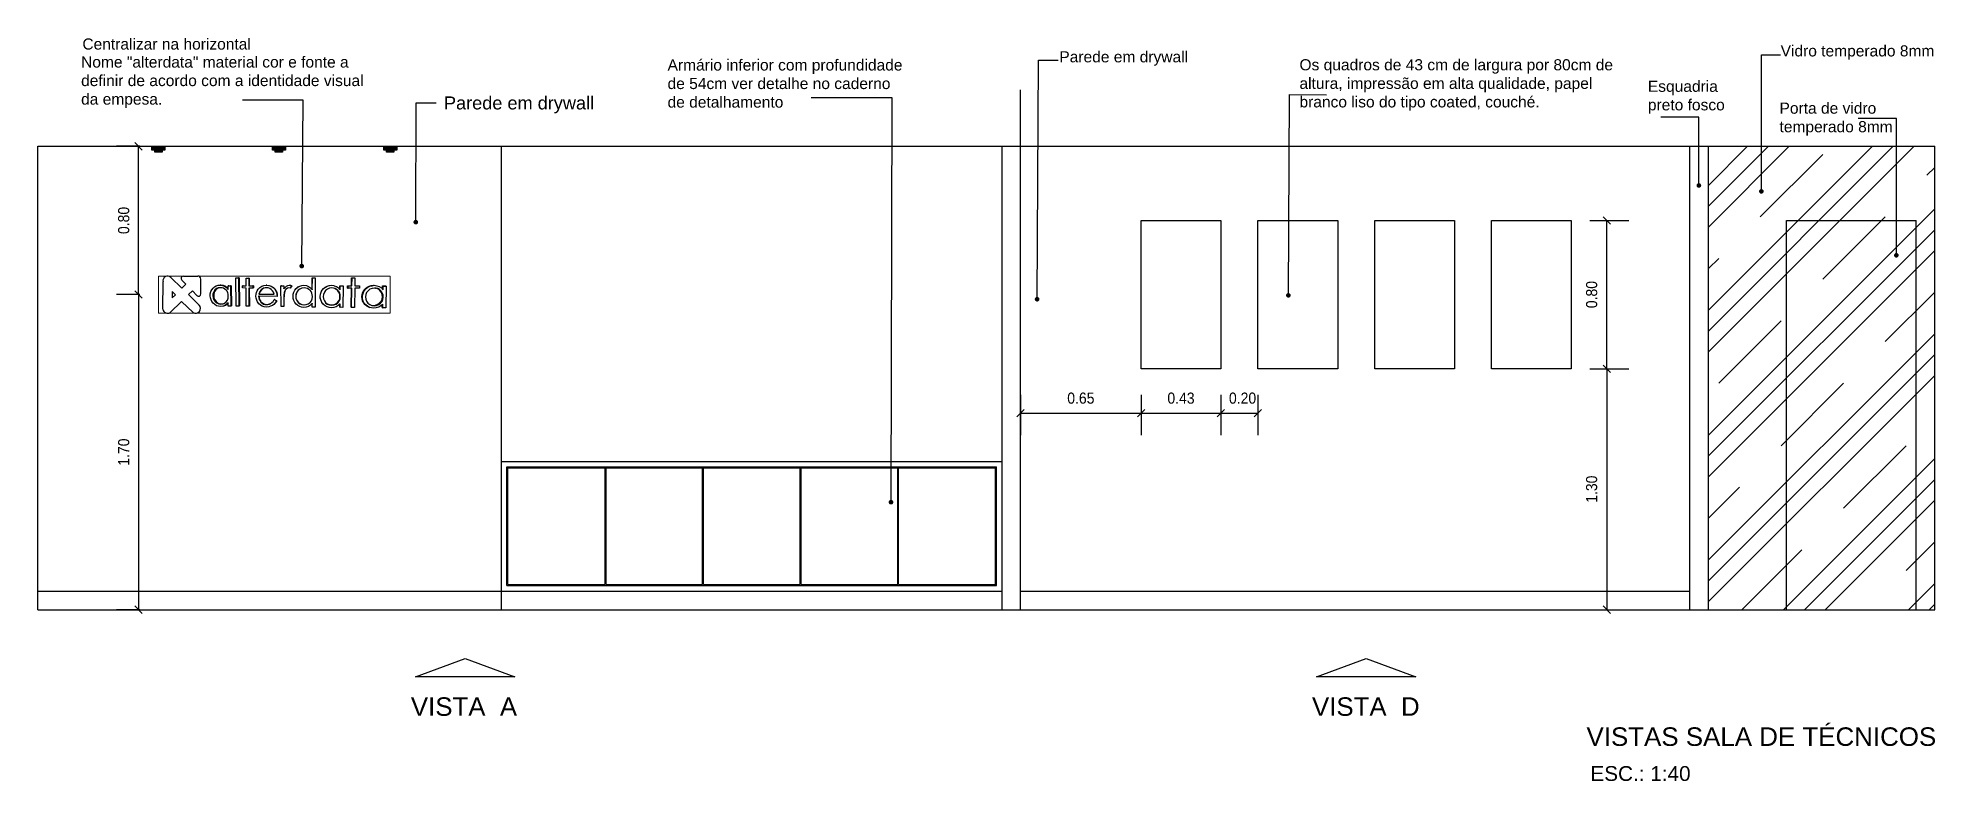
# Model space of a CAD drawing. Header units: millimetres. Extents: x 7034 to 7235, y -465 to -378.
# Drawn here: x 7107.37 to 7117.6, y -384.59 to -380.58 of the extents above; entities that cross this region are included whole.
import ezdxf

# ---------------------------------------------------------------- set-up
doc = ezdxf.new("R2010")
doc.units = ezdxf.units.MM
doc.header["$LTSCALE"] = 0.005
doc.linetypes.add('CONTINUO', pattern=[0])
doc.layers.get('0').update_dxf_attribs({"linetype": 'CONTINUO'})
doc.layers.get('DEFPOINTS').update_dxf_attribs({"linetype": 'CONTINUO', "lineweight": 15})
for name, color, linetype in [('- COTAS', 12, 'Continuous'), ('.DETALHES PRETO', 250, 'Continuous'), ('0-COTAS', 12, 'Continuous'), ('ARQ-PEITORIAL', 4, 'Continuous'), ('ARQ-TEXTO', 3, 'Continuous'), ('ARQ_ALVENARIA', 6, 'Continuous'), ('ARQ_ESQUADRIA', 5, 'Continuous'), ('ARQ_TXT_AMBIENTE', 3, 'Continuous'), ('DETALHES', 4, 'Continuous'), ('JANELA', 10, 'Continuous'), ('LL_DETALHES PRETO', 250, 'Continuous'), ('NN_COTA', 1, 'Continuous'), ('NN_GESSO', 5, 'Continuous')]:
    doc.layers.add(name, color=color, linetype=linetype)
doc.layers.add('ARQ_MOB', color=252, linetype='Continuous', lineweight=5)
doc.layers.add('TEXTO', color=7, linetype='Continuous', lineweight=15)
doc.styles.add('50', font='ARIALN.TTF', dxfattribs={"height": 0.1})
doc.styles.add('ARQ', font='arial.ttf', dxfattribs={"width": 0.9})
doc.styles.add('R80-20', font='simplex.shx', dxfattribs={"height": 0.04})
doc.styles.get("Standard").update_dxf_attribs({"font": 'arial.ttf'})
doc.dimstyles.new('1-40', dxfattribs={"dimtxt": 0.06, "dimasz": 0.04, "dimexe": 0.1195, "dimexo": 0.1, "dimgap": 0.05, "dimtad": 1, "dimzin": 0, "dimdsep": 46, "dimtxsty": 'ARQ', "dimblk": 'OBLIQUE', "dimcen": 0.09, "dimclrd": 1, "dimclre": 1, "dimclrt": 7, "dimadec": 0, "dimazin": 0, "dimtm": 1e-09, "dimtfac": 1, "dimtofl": 0, "dimtmove": 0, "dimatfit": 3, "dimfxl": 0.1, "dimfxlon": 1, "dimtolj": 1, "dimtzin": 0, "dimlwd": -1, "dimlwe": -1, "dimarcsym": 0})
doc.dimstyles.new('50', dxfattribs={"dimscale": 0, "dimtxt": 0.1, "dimasz": 0.025, "dimexe": 0.05, "dimexo": 0.05, "dimgap": 0.01, "dimtad": 1, "dimdec": 0, "dimlfac": 100, "dimzin": 0, "dimdsep": 46, "dimtxsty": '50', "dimblk": 'DOT', "dimcen": 0.02, "dimclrd": 1, "dimclre": 1, "dimclrt": 7, "dimadec": 0, "dimazin": 0, "dimtfac": 1, "dimtdec": 0, "dimtofl": 0, "dimtmove": 2, "dimatfit": 2, "dimldrblk": 'DOT', "dimfxl": 0.05, "dimtolj": 1, "dimtzin": 0, "dimlwd": -1, "dimarcsym": 0})

msp = doc.modelspace()

# ---------------------------------------------------------------- texts
at = {"color": 1, "char_height": 0.09975, "width": 0.67765, "attachment_point": 1, "style": 'R80-20'}
for s, insert in [('\\pi0.0525;{\\fArial|b0|i0|c0|p34;VISTA  A}', (7109.33, -384.141)), ('\\pi0.05246;{\\fArial|b0|i0|c0|p34;VISTA  D}', (7114.19, -384.141))]:
    msp.add_mtext(s, dxfattribs=dict(at, insert=insert))
at = {"layer": 'ARQ_TXT_AMBIENTE', "attachment_point": 1}
for s, width, gutter_width, heights, insert, char_height in [('Centralizar na horizontal', 1.55223, 0, [0.382], (7107.611, -380.586), 0.06), ('Nome "alterdata" material cor e fonte a definir de acordo com a identidade visual da empesa.', 1.55223, 0, [0.382], (7107.604, -380.683), 0.06), ('Armário inferior com profundidade de 54cm ver detalhe no caderno de detalhamento', 1.27187, 0, [0.388], (7110.767, -380.699), 0.06), ('Parede em drywall', 1.10448, 0.1, [0.399], (7112.88, -380.655), 0.06), ('Vidro temperado 8mm', 1.20615, 0, [0.332], (7116.77, -380.623), 0.06), ('Esquadria preto fosco', 0.5167, 0, [0.332], (7116.054, -380.814), 0.06), ('Parede em drywall ', 0.98175, 0.1, [0.233], (7109.561, -380.899), 0.07), ('Porta de vidro temperado 8mm', 0.75476, 0, [0.332], (7116.764, -380.932), 0.06)]:
    msp.add_mtext_dynamic_manual_height_columns(s, width=width, gutter_width=gutter_width, heights=heights, dxfattribs=dict(at, insert=insert, char_height=char_height))
at = {"layer": 'ARQ_TXT_AMBIENTE', "insert": (7114.175, -380.698), "char_height": 0.06, "width": 1.70929, "attachment_point": 1}
msp.add_mtext('Os quadros de 43 cm de largura por 80cm de altura, impressão em alta qualidade, papel branco liso do tipo coated, couché.', dxfattribs=at)
at = {"layer": 'TEXTO', "attachment_point": 1}
for s, insert, char_height in [('VISTAS SALA DE TÉCNICOS', (7115.723, -384.303), 0.1), ('ESC.: 1:40', (7115.744, -384.512), 0.08)]:
    msp.add_mtext_dynamic_manual_height_columns(s, width=3.13121, gutter_width=12.5, heights=[0], dxfattribs=dict(at, insert=insert, char_height=char_height))

# ---------------------------------------------------------------- blocks, each defined once
blk = doc.blocks.new('seta')
at = {"layer": 'NN_COTA', "transparency": 33554549}
h = blk.add_hatch(dxfattribs=at)
h.set_pattern_fill('ANGLE', color=256)
h.set_pattern_definition([(0, (-0.006, 0.008), (0, 6.985), [5.08, -1.905]), (90, (-0.006, 0.008), (-6.985, 4e-16), [5.08, -1.905])])
h.paths.add_polyline_path([(17.271, -37.747), (17.539, -37.846), (17.806, -37.747)])
at = {"layer": 'NN_COTA'}
blk.add_lwpolyline([(17.271, -37.747), (17.806, -37.747), (17.539, -37.846), (17.271, -37.747)], dxfattribs=at)
blk = doc.blocks.new('_DOT')
at = {"color": 0, "linetype": 'ByBlock'}
blk.add_line((-0.5, 0), (-1, 0), dxfattribs=at)
at = {"color": 0, "linetype": 'ByBlock', "const_width": 0.5}
blk.add_lwpolyline([(-0.25, 0, 1), (0.25, 0, 1)], format="xyb", close=True, dxfattribs=at)
blk = doc.blocks.new('DOT')
at = {"layer": 'ARQ-TEXTO', "color": 0, "linetype": 'ByBlock'}
blk.add_line((-0.5, 0), (-1, 0), dxfattribs=at)
at = {"layer": 'ARQ-TEXTO', "color": 0, "linetype": 'ByBlock', "const_width": 0.5}
blk.add_lwpolyline([(-0.25, 0, 1), (0.25, 0, 1)], format="xyb", close=True, dxfattribs=at)
blk = doc.blocks.new('ARFTFEDRT')
h = blk.add_hatch(color=252)
h.dxf.hatch_style = 1
h.set_gradient(color1=(132, 132, 132), tint=1, name='CURVED')
h.paths.add_polyline_path([(-277.601, -214.581), (-277.671, -214.581), (-277.671, -214.601), (-277.601, -214.601)])
h = blk.add_hatch(color=32)
h.dxf.hatch_style = 1
h.set_gradient(color1=(204, 102, 0), color2=(255, 255, 127), tint=1, name='CURVED')
h.paths.add_polyline_path([(-277.616, -214.601), (-277.656, -214.601), (-277.656, -214.613), (-277.616, -214.613)])
blk.add_lwpolyline([(-277.671, -214.581), (-277.601, -214.581), (-277.601, -214.601), (-277.671, -214.601)], close=True)
blk.add_lwpolyline([(-277.616, -214.601), (-277.616, -214.613), (-277.656, -214.613), (-277.656, -214.601)])
blk = doc.blocks.new('_OBLIQUE')
at = {"color": 0, "linetype": 'ByBlock'}
blk.add_line((-0.5, -0.5), (0.5, 0.5), dxfattribs=at)
blk = doc.blocks.new('*D16')
at = {"layer": '- COTAS', "color": 1, "transparency": 16777216}
for p, q in [((7107.921, -381.968), (7107.795, -381.968)), ((7107.914, -381.968), (7107.914, -383.668)), ((7107.921, -383.668), (7107.795, -383.668))]:
    blk.add_line(p, q, dxfattribs=at)
at = {"layer": 'DEFPOINTS', "color": 0, "transparency": 16777216}
for p in [(7108.021, -381.968), (7107.914, -383.668), (7108.021, -383.668)]:
    blk.add_point(p, dxfattribs=at)
at = {"layer": '- COTAS', "color": 1, "transparency": 16777216, "xscale": 0.04, "yscale": 0.04, "zscale": 0.04}
for p, rotation in [((7107.914, -381.968), 90), ((7107.914, -383.668), 270)]:
    blk.add_blockref('_OBLIQUE', p, dxfattribs=dict(at, rotation=rotation))
at = {"layer": '- COTAS', "color": 7, "transparency": 16777216, "insert": (7107.834, -382.818), "char_height": 0.06, "attachment_point": 5, "rotation": 90, "style": 'ARQ'}
blk.add_mtext('\\A1;1.70', dxfattribs=at)
blk = doc.blocks.new('*D17')
at = {"layer": 'ARQ-PEITORIAL', "color": 1, "transparency": 16777216}
for p, q in [((7115.741, -382.368), (7115.952, -382.368)), ((7115.832, -382.368), (7115.832, -383.668)), ((7115.741, -383.668), (7115.952, -383.668))]:
    blk.add_line(p, q, dxfattribs=at)
at = {"layer": 'DEFPOINTS', "color": 0, "transparency": 16777216}
for p in [(7115.641, -382.368), (7115.641, -383.668), (7115.832, -383.668)]:
    blk.add_point(p, dxfattribs=at)
at = {"layer": 'ARQ-PEITORIAL', "color": 1, "transparency": 16777216, "xscale": 0.04, "yscale": 0.04, "zscale": 0.04}
for p, rotation in [((7115.832, -382.368), 90), ((7115.832, -383.668), 270)]:
    blk.add_blockref('_OBLIQUE', p, dxfattribs=dict(at, rotation=rotation))
at = {"layer": 'ARQ-PEITORIAL', "color": 7, "transparency": 16777216, "insert": (7115.751, -383.018), "char_height": 0.06, "attachment_point": 5, "rotation": 90, "style": 'ARQ'}
blk.add_mtext('\\A1;1.30', dxfattribs=at)
blk = doc.blocks.new('*D18')
at = {"layer": 'ARQ-PEITORIAL', "color": 1, "transparency": 16777216}
for p, q in [((7115.741, -381.568), (7115.952, -381.568)), ((7115.832, -382.368), (7115.832, -381.568)), ((7115.741, -382.368), (7115.952, -382.368))]:
    blk.add_line(p, q, dxfattribs=at)
at = {"layer": 'DEFPOINTS', "color": 0, "transparency": 16777216}
for p in [(7115.641, -381.568), (7115.832, -381.568), (7115.641, -382.368)]:
    blk.add_point(p, dxfattribs=at)
at = {"layer": 'ARQ-PEITORIAL', "color": 1, "transparency": 16777216, "xscale": 0.04, "yscale": 0.04, "zscale": 0.04}
for p, rotation in [((7115.832, -381.568), 90), ((7115.832, -382.368), 270)]:
    blk.add_blockref('_OBLIQUE', p, dxfattribs=dict(at, rotation=rotation))
at = {"layer": 'ARQ-PEITORIAL', "color": 7, "transparency": 16777216, "insert": (7115.751, -381.968), "char_height": 0.06, "attachment_point": 5, "rotation": 90, "style": 'ARQ'}
blk.add_mtext('\\A1;0.80', dxfattribs=at)
blk = doc.blocks.new('*D19')
at = {"layer": '- COTAS', "color": 1, "transparency": 16777216}
for p, q in [((7112.671, -382.508), (7112.671, -382.727)), ((7113.321, -382.508), (7113.321, -382.727)), ((7112.671, -382.608), (7113.321, -382.608))]:
    blk.add_line(p, q, dxfattribs=at)
at = {"layer": 'DEFPOINTS', "color": 0, "transparency": 16777216}
for p in [(7112.671, -382.368), (7113.321, -382.368), (7113.321, -382.608)]:
    blk.add_point(p, dxfattribs=at)
at = {"layer": '- COTAS', "color": 1, "transparency": 16777216, "xscale": 0.04, "yscale": 0.04, "zscale": 0.04, "rotation": 180}
blk.add_blockref('_OBLIQUE', (7112.671, -382.608), dxfattribs=at)
at = {"layer": '- COTAS', "color": 1, "transparency": 16777216, "xscale": 0.04, "yscale": 0.04, "zscale": 0.04}
blk.add_blockref('_OBLIQUE', (7113.321, -382.608), dxfattribs=at)
at = {"layer": '- COTAS', "color": 7, "transparency": 16777216, "insert": (7112.996, -382.527), "char_height": 0.06, "attachment_point": 5, "style": 'ARQ'}
blk.add_mtext('\\A1;0.65', dxfattribs=at)
blk = doc.blocks.new('*D20')
at = {"layer": '- COTAS', "color": 1, "transparency": 16777216}
for p, q in [((7113.321, -382.508), (7113.321, -382.727)), ((7113.751, -382.508), (7113.751, -382.727)), ((7113.321, -382.608), (7113.751, -382.608))]:
    blk.add_line(p, q, dxfattribs=at)
at = {"layer": 'DEFPOINTS', "color": 0, "transparency": 16777216}
for p in [(7113.321, -382.368), (7113.751, -382.368), (7113.751, -382.608)]:
    blk.add_point(p, dxfattribs=at)
at = {"layer": '- COTAS', "color": 1, "transparency": 16777216, "xscale": 0.04, "yscale": 0.04, "zscale": 0.04, "rotation": 180}
blk.add_blockref('_OBLIQUE', (7113.321, -382.608), dxfattribs=at)
at = {"layer": '- COTAS', "color": 1, "transparency": 16777216, "xscale": 0.04, "yscale": 0.04, "zscale": 0.04}
blk.add_blockref('_OBLIQUE', (7113.751, -382.608), dxfattribs=at)
at = {"layer": '- COTAS', "color": 7, "transparency": 16777216, "insert": (7113.536, -382.527), "char_height": 0.06, "attachment_point": 5, "style": 'ARQ'}
blk.add_mtext('\\A1;0.43', dxfattribs=at)
blk = doc.blocks.new('*D21')
at = {"layer": '- COTAS', "color": 1, "transparency": 16777216}
for p, q in [((7113.751, -382.508), (7113.751, -382.727)), ((7113.951, -382.508), (7113.951, -382.727)), ((7113.751, -382.608), (7113.951, -382.608))]:
    blk.add_line(p, q, dxfattribs=at)
at = {"layer": 'DEFPOINTS', "color": 0, "transparency": 16777216}
for p in [(7113.751, -382.368), (7113.951, -382.368), (7113.951, -382.608)]:
    blk.add_point(p, dxfattribs=at)
at = {"layer": '- COTAS', "color": 1, "transparency": 16777216, "xscale": 0.04, "yscale": 0.04, "zscale": 0.04, "rotation": 180}
blk.add_blockref('_OBLIQUE', (7113.751, -382.608), dxfattribs=at)
at = {"layer": '- COTAS', "color": 1, "transparency": 16777216, "xscale": 0.04, "yscale": 0.04, "zscale": 0.04}
blk.add_blockref('_OBLIQUE', (7113.951, -382.608), dxfattribs=at)
at = {"layer": '- COTAS', "color": 7, "transparency": 16777216, "insert": (7113.868, -382.527), "char_height": 0.06, "attachment_point": 5, "style": 'ARQ'}
blk.add_mtext('\\A1;0.20', dxfattribs=at)
blk = doc.blocks.new('*D50')
at = {"layer": '- COTAS', "color": 1, "transparency": 16777216}
for p, q in [((7107.921, -381.168), (7107.795, -381.168)), ((7107.914, -381.968), (7107.914, -381.168)), ((7107.921, -381.968), (7107.795, -381.968))]:
    blk.add_line(p, q, dxfattribs=at)
at = {"layer": 'DEFPOINTS', "color": 0, "transparency": 16777216}
for p in [(7107.914, -381.168), (7108.021, -381.168), (7108.021, -381.968)]:
    blk.add_point(p, dxfattribs=at)
at = {"layer": '- COTAS', "color": 1, "transparency": 16777216, "xscale": 0.04, "yscale": 0.04, "zscale": 0.04}
for p, rotation in [((7107.914, -381.168), 90), ((7107.914, -381.968), 270)]:
    blk.add_blockref('_OBLIQUE', p, dxfattribs=dict(at, rotation=rotation))
at = {"layer": '- COTAS', "color": 7, "transparency": 16777216, "insert": (7107.834, -381.568), "char_height": 0.06, "attachment_point": 5, "rotation": 90, "style": 'ARQ'}
blk.add_mtext('\\A1;0.80', dxfattribs=at)

# ---------------------------------------------------------------- dimensions: what is measured, and where the dimension line sits
at = {"layer": '- COTAS'}
for base, p2, picture, middle in [((7107.914, -381.168), (7108.021, -381.168), '*D50', (7107.834, -381.568)), ((7107.914, -383.668), (7108.021, -383.668), '*D16', (7107.834, -382.818))]:
    dim = msp.add_linear_dim(base=base, p1=(7108.021, -381.968), p2=p2, angle=90, dimstyle='1-40', dxfattribs=at)
    dim.commit()
    dim.dimension.update_dxf_attribs({"geometry": picture, "text_midpoint": middle})
dim = msp.add_linear_dim(base=(7113.321, -382.608), p1=(7112.671, -382.368), p2=(7113.321, -382.368), dimstyle='1-40', dxfattribs=at)
dim.commit()
dim.dimension.update_dxf_attribs({"geometry": '*D19', "text_midpoint": (7112.996, -382.527)})
dim = msp.add_linear_dim(base=(7113.751, -382.608), p1=(7113.321, -382.368), p2=(7113.751, -382.368), dimstyle='1-40', override={"dimtmove": 1}, dxfattribs=at)
dim.commit()
dim.dimension.update_dxf_attribs({"geometry": '*D20', "text_midpoint": (7113.536, -382.527)})
dim = msp.add_linear_dim(base=(7113.951, -382.608), p1=(7113.751, -382.368), p2=(7113.951, -382.368), dimstyle='1-40', override={"dimtmove": 1}, dxfattribs=at)
dim.commit()
dim.dimension.update_dxf_attribs({"geometry": '*D21', "text_midpoint": (7113.868, -382.608), "dimtype": 160})
at = {"layer": 'ARQ-PEITORIAL'}
for base, p2, picture, middle in [((7115.832, -381.568), (7115.641, -381.568), '*D18', (7115.751, -381.968)), ((7115.832, -383.668), (7115.641, -383.668), '*D17', (7115.751, -383.018))]:
    dim = msp.add_linear_dim(base=base, p1=(7115.641, -382.368), p2=p2, angle=90, dimstyle='1-40', dxfattribs=at)
    dim.commit()
    dim.dimension.update_dxf_attribs({"geometry": picture, "text_midpoint": middle})

# ---------------------------------------------------------------- hatches: boundary and pattern name
at = {"layer": '.DETALHES PRETO'}
h = msp.add_hatch(dxfattribs=at)
h.set_pattern_fill('CLAY', color=256, scale=0.1, angle=45, style=0)
h.set_pattern_definition([(45, (1.042, 0), (-0.336759605, 0.336759605), []), (45, (0.98585, 0.05613), (-0.336759605, 0.336759605), []), (45, (0.92973, 0.11225), (-0.336759605, 0.336759605), []), (45, (0.81747, 0.2245), (-0.336759605, 0.336759605), [0.47625, -0.3175])])
h.paths.add_polyline_path([(7117.501, -381.568), (7116.801, -381.568), (7116.801, -383.668), (7117.501, -383.668)], flags=17)
h.paths.add_polyline_path([(7116.801, -381.568), (7117.501, -381.568), (7117.501, -383.668), (7117.601, -383.668), (7117.601, -381.168), (7116.381, -381.168), (7116.381, -383.668), (7116.801, -383.668)])

# ---------------------------------------------------------------- linework, layer by layer
for p, q in [((7108.147, -381.89), (7108.169, -381.912)), ((7108.156, -381.868), (7108.234, -381.868)), ((7108.25, -381.964), (7108.25, -381.884)), ((7108.304, -381.952), (7108.309, -381.943)), ((7108.309, -381.943), (7108.316, -381.934)), ((7108.316, -381.934), (7108.324, -381.927)), ((7108.326, -381.943), (7108.319, -381.953)), ((7108.324, -381.927), (7108.333, -381.921)), ((7108.331, -381.943), (7108.324, -381.952)), ((7108.334, -381.936), (7108.326, -381.943)), ((7108.339, -381.936), (7108.331, -381.943)), ((7108.333, -381.921), (7108.343, -381.918)), ((7108.344, -381.932), (7108.334, -381.936)), ((7108.349, -381.932), (7108.339, -381.936)), ((7108.343, -381.918), (7108.354, -381.917)), ((7108.355, -381.931), (7108.344, -381.932)), ((7108.356, -381.931), (7108.349, -381.932)), ((7108.354, -381.917), (7108.367, -381.919)), ((7108.358, -381.917), (7108.354, -381.917)), ((7108.356, -381.931), (7108.355, -381.931)), ((7108.364, -381.932), (7108.356, -381.931)), ((7108.358, -381.917), (7108.371, -381.918)), ((7108.372, -381.934), (7108.364, -381.932)), ((7108.367, -381.919), (7108.378, -381.923)), ((7108.371, -381.918), (7108.382, -381.923)), ((7108.379, -381.938), (7108.372, -381.934)), ((7108.378, -381.923), (7108.388, -381.93)), ((7108.386, -381.944), (7108.379, -381.938)), ((7108.382, -381.923), (7108.392, -381.93)), ((7108.391, -381.95), (7108.386, -381.944)), ((7108.388, -381.93), (7108.397, -381.94)), ((7108.392, -381.93), (7108.397, -381.935)), ((7108.401, -381.92), (7108.397, -381.92)), ((7108.397, -381.935), (7108.397, -381.92)), ((7108.397, -381.92), (7108.401, -381.92)), ((7108.397, -381.94), (7108.397, -381.935)), ((7108.401, -381.92), (7108.401, -381.92)), ((7108.401, -381.92), (7108.414, -381.92)), ((7108.401, -381.92), (7108.41, -381.92)), ((7108.41, -381.92), (7108.412, -382.03)), ((7108.414, -381.92), (7108.41, -381.92)), ((7108.414, -381.92), (7108.415, -382.029)), ((7108.439, -381.877), (7108.453, -381.877)), ((7108.441, -382.03), (7108.439, -381.877)), ((7108.453, -381.877), (7108.454, -382.03)), ((7108.456, -381.877), (7108.453, -381.877)), ((7108.456, -381.877), (7108.458, -382.029)), ((7108.475, -381.932), (7108.475, -381.92)), ((7108.475, -381.92), (7108.494, -381.92)), ((7108.478, -381.92), (7108.475, -381.92)), ((7108.494, -381.933), (7108.475, -381.932)), ((7108.478, -381.92), (7108.494, -381.92)), ((7108.494, -381.879), (7108.508, -381.879)), ((7108.494, -381.92), (7108.494, -381.879)), ((7108.494, -381.92), (7108.494, -381.92)), ((7108.495, -382.031), (7108.494, -381.933)), ((7108.508, -381.879), (7108.508, -381.92)), ((7108.511, -381.879), (7108.508, -381.879)), ((7108.508, -381.92), (7108.531, -381.92)), ((7108.511, -381.92), (7108.508, -381.92)), ((7108.508, -381.933), (7108.509, -382.031)), ((7108.511, -381.933), (7108.508, -381.933)), ((7108.511, -381.879), (7108.511, -381.92)), ((7108.511, -381.92), (7108.533, -381.92)), ((7108.511, -381.933), (7108.512, -382.03)), ((7108.531, -381.933), (7108.511, -381.933)), ((7108.531, -381.92), (7108.531, -381.933)), ((7108.533, -381.92), (7108.531, -381.92)), ((7108.533, -381.932), (7108.531, -381.933)), ((7108.533, -381.92), (7108.533, -381.932)), ((7108.554, -381.947), (7108.559, -381.939)), ((7108.559, -381.939), (7108.568, -381.929)), ((7108.568, -381.929), (7108.578, -381.923)), ((7108.575, -381.942), (7108.568, -381.951)), ((7108.578, -381.941), (7108.57, -381.951)), ((7108.582, -381.937), (7108.575, -381.942)), ((7108.578, -381.923), (7108.59, -381.919)), ((7108.584, -381.937), (7108.578, -381.941)), ((7108.588, -381.934), (7108.582, -381.937)), ((7108.59, -381.934), (7108.584, -381.937)), ((7108.596, -381.932), (7108.588, -381.934)), ((7108.59, -381.919), (7108.603, -381.917)), ((7108.597, -381.932), (7108.59, -381.934)), ((7108.597, -381.932), (7108.596, -381.932)), ((7108.603, -381.931), (7108.597, -381.932)), ((7108.603, -381.917), (7108.617, -381.919)), ((7108.605, -381.917), (7108.603, -381.917)), ((7108.613, -381.932), (7108.603, -381.931)), ((7108.605, -381.917), (7108.618, -381.919)), ((7108.622, -381.936), (7108.613, -381.932)), ((7108.617, -381.919), (7108.629, -381.923)), ((7108.618, -381.919), (7108.63, -381.923)), ((7108.63, -381.941), (7108.622, -381.936)), ((7108.629, -381.923), (7108.639, -381.93)), ((7108.63, -381.923), (7108.641, -381.93)), ((7108.637, -381.947), (7108.63, -381.941)), ((7108.639, -381.93), (7108.649, -381.939)), ((7108.641, -381.93), (7108.65, -381.939)), ((7108.649, -381.939), (7108.654, -381.948)), ((7108.65, -381.939), (7108.655, -381.947)), ((7108.684, -381.92), (7108.682, -381.921)), ((7108.683, -382.033), (7108.682, -381.921)), ((7108.682, -381.921), (7108.684, -381.921)), ((7108.684, -381.92), (7108.698, -381.92)), ((7108.684, -381.921), (7108.684, -381.92)), ((7108.684, -381.921), (7108.697, -381.921)), ((7108.698, -381.92), (7108.697, -381.921)), ((7108.697, -381.921), (7108.697, -381.937)), ((7108.697, -381.937), (7108.698, -381.936)), ((7108.698, -381.92), (7108.698, -381.936)), ((7108.698, -381.936), (7108.704, -381.929)), ((7108.704, -381.929), (7108.711, -381.923)), ((7108.71, -381.938), (7108.704, -381.945)), ((7108.711, -381.937), (7108.705, -381.945)), ((7108.717, -381.933), (7108.71, -381.938)), ((7108.711, -381.923), (7108.719, -381.919)), ((7108.717, -381.933), (7108.711, -381.937)), ((7108.724, -381.932), (7108.717, -381.933)), ((7108.717, -381.933), (7108.717, -381.933)), ((7108.719, -381.919), (7108.727, -381.917)), ((7108.719, -381.919), (7108.726, -381.918)), ((7108.719, -381.919), (7108.719, -381.919)), ((7108.719, -381.919), (7108.719, -381.919)), ((7108.719, -381.919), (7108.719, -381.919)), ((7108.732, -381.934), (7108.724, -381.932)), ((7108.726, -381.918), (7108.733, -381.919)), ((7108.727, -381.917), (7108.733, -381.918)), ((7108.74, -381.921), (7108.732, -381.933)), ((7108.739, -381.922), (7108.732, -381.934)), ((7108.732, -381.933), (7108.732, -381.934)), ((7108.733, -381.918), (7108.74, -381.921)), ((7108.733, -381.919), (7108.739, -381.922)), ((7108.74, -381.921), (7108.739, -381.922)), ((7108.757, -381.944), (7108.764, -381.935)), ((7108.764, -381.935), (7108.773, -381.927)), ((7108.764, -381.935), (7108.773, -381.928)), ((7108.764, -381.935), (7108.764, -381.935)), ((7108.764, -381.935), (7108.764, -381.935)), ((7108.764, -381.935), (7108.764, -381.935)), ((7108.773, -381.927), (7108.783, -381.922)), ((7108.773, -381.928), (7108.783, -381.922)), ((7108.784, -381.938), (7108.775, -381.945)), ((7108.783, -381.922), (7108.794, -381.919)), ((7108.783, -381.922), (7108.794, -381.919)), ((7108.795, -381.933), (7108.784, -381.938)), ((7108.794, -381.919), (7108.806, -381.918)), ((7108.794, -381.919), (7108.806, -381.918)), ((7108.807, -381.932), (7108.795, -381.933)), ((7108.806, -381.918), (7108.819, -381.919)), ((7108.806, -381.918), (7108.819, -381.919)), ((7108.816, -381.933), (7108.807, -381.932)), ((7108.825, -381.935), (7108.816, -381.933)), ((7108.819, -381.919), (7108.831, -381.924)), ((7108.819, -381.919), (7108.831, -381.924)), ((7108.832, -381.94), (7108.825, -381.935)), ((7108.831, -381.924), (7108.842, -381.931)), ((7108.831, -381.924), (7108.831, -381.924)), ((7108.831, -381.924), (7108.842, -381.931)), ((7108.839, -381.945), (7108.832, -381.94)), ((7108.842, -381.931), (7108.842, -381.931)), ((7108.842, -381.931), (7108.842, -381.931)), ((7108.842, -381.931), (7108.842, -381.931)), ((7108.842, -381.931), (7108.851, -381.941)), ((7108.851, -381.941), (7108.851, -381.877)), ((7108.851, -381.942), (7108.852, -381.877)), ((7108.851, -381.877), (7108.852, -381.877)), ((7108.851, -381.941), (7108.851, -381.942)), ((7108.852, -381.877), (7108.867, -381.877)), ((7108.867, -381.877), (7108.866, -382.035)), ((7108.903, -381.944), (7108.911, -381.935)), ((7108.905, -381.945), (7108.912, -381.936)), ((7108.911, -381.935), (7108.92, -381.928)), ((7108.912, -381.936), (7108.922, -381.928)), ((7108.92, -381.928), (7108.931, -381.922)), ((7108.922, -381.928), (7108.932, -381.922)), ((7108.933, -381.938), (7108.923, -381.946)), ((7108.931, -381.922), (7108.942, -381.919)), ((7108.932, -381.922), (7108.943, -381.919)), ((7108.944, -381.934), (7108.933, -381.938)), ((7108.942, -381.919), (7108.954, -381.918)), ((7108.943, -381.919), (7108.955, -381.918)), ((7108.956, -381.932), (7108.944, -381.934)), ((7108.954, -381.918), (7108.967, -381.919)), ((7108.954, -381.918), (7108.955, -381.918)), ((7108.955, -381.918), (7108.967, -381.919)), ((7108.965, -381.933), (7108.956, -381.932)), ((7108.972, -381.935), (7108.965, -381.933)), ((7108.966, -381.933), (7108.965, -381.933)), ((7108.974, -381.936), (7108.966, -381.933)), ((7108.967, -381.919), (7108.967, -381.919)), ((7108.967, -381.919), (7108.969, -381.92)), ((7108.967, -381.919), (7108.969, -381.92)), ((7108.969, -381.92), (7108.981, -381.924)), ((7108.98, -381.94), (7108.972, -381.935)), ((7108.982, -381.94), (7108.974, -381.936)), ((7108.987, -381.945), (7108.98, -381.94)), ((7108.981, -381.924), (7108.992, -381.932)), ((7108.989, -381.946), (7108.982, -381.94)), ((7108.992, -381.932), (7109, -381.94)), ((7109, -381.94), (7109, -381.921)), ((7109, -381.921), (7109.015, -381.921)), ((7109, -381.921), (7109.002, -381.921)), ((7109, -381.94), (7109.002, -381.942)), ((7109.002, -381.942), (7109.002, -381.921)), ((7109.002, -381.921), (7109.017, -381.921)), ((7109.015, -381.921), (7109.017, -381.921)), ((7109.017, -381.921), (7109.016, -382.037)), ((7109.041, -381.934), (7109.041, -381.921)), ((7109.041, -381.921), (7109.062, -381.921)), ((7109.041, -381.921), (7109.044, -381.921)), ((7109.041, -381.934), (7109.044, -381.934)), ((7109.044, -381.934), (7109.044, -381.921)), ((7109.044, -381.921), (7109.065, -381.921)), ((7109.062, -381.934), (7109.044, -381.934)), ((7109.06, -382.036), (7109.062, -381.934)), ((7109.062, -381.921), (7109.063, -381.878)), ((7109.062, -381.921), (7109.065, -381.921)), ((7109.065, -381.934), (7109.062, -381.934)), ((7109.063, -381.878), (7109.066, -381.878)), ((7109.063, -382.037), (7109.065, -381.934)), ((7109.065, -381.921), (7109.066, -381.878)), ((7109.066, -381.878), (7109.081, -381.878)), ((7109.08, -381.934), (7109.078, -382.037)), ((7109.081, -381.878), (7109.08, -381.921)), ((7109.08, -381.921), (7109.101, -381.921)), ((7109.08, -381.921), (7109.08, -381.921)), ((7109.08, -381.921), (7109.101, -381.921)), ((7109.105, -381.934), (7109.08, -381.934)), ((7109.101, -381.921), (7109.101, -381.921)), ((7109.101, -381.921), (7109.105, -381.921)), ((7109.101, -381.921), (7109.105, -381.921)), ((7109.105, -381.921), (7109.105, -381.934)), ((7109.129, -381.945), (7109.137, -381.936)), ((7109.132, -381.946), (7109.141, -381.936)), ((7109.137, -381.936), (7109.147, -381.928)), ((7109.141, -381.936), (7109.15, -381.928)), ((7109.147, -381.928), (7109.157, -381.923)), ((7109.15, -381.928), (7109.161, -381.923)), ((7109.162, -381.939), (7109.152, -381.947)), ((7109.157, -381.923), (7109.169, -381.919)), ((7109.161, -381.923), (7109.173, -381.92)), ((7109.174, -381.935), (7109.162, -381.939)), ((7109.169, -381.919), (7109.181, -381.918)), ((7109.173, -381.92), (7109.185, -381.918)), ((7109.186, -381.933), (7109.174, -381.935)), ((7109.181, -381.918), (7109.185, -381.918)), ((7109.185, -381.918), (7109.199, -381.92)), ((7109.192, -381.934), (7109.186, -381.933)), ((7109.196, -381.934), (7109.186, -381.933)), ((7109.186, -381.933), (7109.186, -381.933)), ((7109.201, -381.936), (7109.192, -381.934)), ((7109.192, -381.934), (7109.196, -381.934)), ((7109.205, -381.936), (7109.196, -381.934)), ((7109.199, -381.92), (7109.212, -381.925)), ((7109.209, -381.94), (7109.201, -381.936)), ((7109.213, -381.941), (7109.205, -381.936)), ((7109.216, -381.946), (7109.209, -381.94)), ((7109.212, -381.925), (7109.224, -381.932)), ((7109.22, -381.947), (7109.213, -381.941)), ((7109.224, -381.932), (7109.229, -381.938)), ((7109.229, -381.938), (7109.229, -381.921)), ((7109.229, -381.921), (7109.245, -381.921)), ((7109.229, -381.921), (7109.234, -381.922)), ((7109.229, -381.938), (7109.233, -381.943)), ((7109.233, -381.943), (7109.234, -381.922)), ((7109.234, -381.922), (7109.249, -381.922)), ((7109.245, -381.921), (7109.249, -381.922)), ((7109.249, -381.922), (7109.247, -382.039)), ((7108.204, -381.948), (7108.228, -381.973)), ((7108.3, -381.974), (7108.301, -381.963)), ((7108.302, -381.986), (7108.3, -381.974)), ((7108.301, -381.963), (7108.304, -381.952)), ((7108.305, -381.996), (7108.302, -381.986)), ((7108.31, -382.006), (7108.305, -381.996)), ((7108.317, -382.015), (7108.31, -382.006)), ((7108.315, -381.963), (7108.314, -381.975)), ((7108.314, -381.975), (7108.316, -381.986)), ((7108.319, -381.953), (7108.315, -381.963)), ((7108.316, -381.986), (7108.32, -381.997)), ((7108.325, -382.022), (7108.317, -382.015)), ((7108.32, -381.963), (7108.319, -381.974)), ((7108.319, -381.974), (7108.32, -381.985)), ((7108.324, -381.952), (7108.32, -381.963)), ((7108.32, -381.985), (7108.325, -381.996)), ((7108.32, -381.997), (7108.327, -382.006)), ((7108.325, -381.996), (7108.332, -382.005)), ((7108.335, -382.028), (7108.325, -382.022)), ((7108.327, -382.006), (7108.336, -382.013)), ((7108.332, -382.005), (7108.34, -382.012)), ((7108.345, -382.031), (7108.335, -382.028)), ((7108.336, -382.013), (7108.346, -382.018)), ((7108.34, -382.012), (7108.35, -382.017)), ((7108.355, -382.032), (7108.345, -382.031)), ((7108.346, -382.018), (7108.357, -382.019)), ((7108.35, -382.017), (7108.361, -382.018)), ((7108.368, -382.031), (7108.355, -382.032)), ((7108.357, -382.019), (7108.368, -382.018)), ((7108.361, -382.018), (7108.37, -382.017)), ((7108.368, -382.018), (7108.37, -382.017)), ((7108.372, -382.03), (7108.368, -382.031)), ((7108.371, -382.03), (7108.368, -382.031)), ((7108.37, -382.017), (7108.378, -382.014)), ((7108.379, -382.027), (7108.371, -382.03)), ((7108.372, -382.03), (7108.371, -382.03)), ((7108.383, -382.026), (7108.372, -382.03)), ((7108.378, -382.014), (7108.387, -382.007)), ((7108.389, -382.02), (7108.379, -382.027)), ((7108.393, -382.019), (7108.383, -382.026)), ((7108.387, -382.007), (7108.393, -381.998)), ((7108.398, -382.011), (7108.389, -382.02)), ((7108.395, -381.958), (7108.391, -381.95)), ((7108.393, -381.998), (7108.397, -381.987)), ((7108.398, -382.014), (7108.393, -382.019)), ((7108.397, -381.966), (7108.395, -381.958)), ((7108.398, -381.976), (7108.397, -381.966)), ((7108.397, -381.987), (7108.398, -381.976)), ((7108.398, -382.014), (7108.398, -382.011)), ((7108.398, -382.03), (7108.398, -382.014)), ((7108.412, -382.03), (7108.398, -382.03)), ((7108.415, -382.029), (7108.412, -382.03)), ((7108.454, -382.03), (7108.441, -382.03)), ((7108.458, -382.029), (7108.454, -382.03)), ((7108.509, -382.031), (7108.495, -382.031)), ((7108.512, -382.03), (7108.509, -382.031)), ((7108.547, -381.976), (7108.548, -381.966)), ((7108.548, -381.987), (7108.547, -381.976)), ((7108.548, -381.966), (7108.55, -381.956)), ((7108.551, -381.998), (7108.548, -381.987)), ((7108.55, -381.956), (7108.554, -381.947)), ((7108.556, -382.007), (7108.551, -381.998)), ((7108.562, -382.017), (7108.556, -382.007)), ((7108.561, -381.977), (7108.562, -381.986)), ((7108.564, -381.977), (7108.561, -381.977)), ((7108.562, -381.986), (7108.565, -381.995)), ((7108.571, -382.025), (7108.562, -382.017)), ((7108.568, -381.951), (7108.563, -381.965)), ((7108.565, -381.964), (7108.563, -381.965)), ((7108.563, -381.965), (7108.645, -381.965)), ((7108.564, -381.977), (7108.565, -381.986)), ((7108.661, -381.978), (7108.564, -381.977)), ((7108.57, -381.951), (7108.565, -381.964)), ((7108.565, -381.964), (7108.645, -381.965)), ((7108.565, -381.986), (7108.567, -381.994)), ((7108.565, -381.995), (7108.569, -382.002)), ((7108.567, -381.994), (7108.571, -382.001)), ((7108.569, -382.002), (7108.574, -382.009)), ((7108.571, -382.001), (7108.576, -382.008)), ((7108.58, -382.03), (7108.571, -382.025)), ((7108.574, -382.009), (7108.58, -382.015)), ((7108.576, -382.008), (7108.582, -382.013)), ((7108.58, -382.015), (7108.587, -382.019)), ((7108.592, -382.034), (7108.58, -382.03)), ((7108.582, -382.013), (7108.589, -382.017)), ((7108.587, -382.019), (7108.595, -382.021)), ((7108.589, -382.017), (7108.597, -382.02)), ((7108.605, -382.035), (7108.592, -382.034)), ((7108.595, -382.021), (7108.603, -382.022)), ((7108.597, -382.02), (7108.605, -382.021)), ((7108.603, -382.022), (7108.612, -382.021)), ((7108.605, -382.021), (7108.613, -382.02)), ((7108.616, -382.034), (7108.605, -382.035)), ((7108.612, -382.021), (7108.62, -382.019)), ((7108.613, -382.02), (7108.621, -382.018)), ((7108.626, -382.031), (7108.616, -382.034)), ((7108.62, -382.019), (7108.627, -382.016)), ((7108.621, -382.018), (7108.629, -382.014)), ((7108.636, -382.027), (7108.626, -382.031)), ((7108.627, -382.016), (7108.629, -382.014)), ((7108.629, -382.014), (7108.633, -382.011)), ((7108.633, -382.011), (7108.639, -382.005)), ((7108.644, -382.021), (7108.636, -382.027)), ((7108.642, -381.955), (7108.637, -381.947)), ((7108.639, -382.005), (7108.645, -381.995)), ((7108.645, -381.965), (7108.642, -381.955)), ((7108.651, -382.012), (7108.644, -382.021)), ((7108.645, -382.02), (7108.644, -382.021)), ((7108.645, -381.965), (7108.645, -381.965)), ((7108.647, -381.994), (7108.645, -381.995)), ((7108.645, -381.995), (7108.657, -382.002)), ((7108.653, -382.011), (7108.645, -382.02)), ((7108.647, -381.994), (7108.659, -382.001)), ((7108.657, -382.002), (7108.651, -382.012)), ((7108.659, -382.001), (7108.653, -382.011)), ((7108.654, -381.948), (7108.658, -381.957)), ((7108.655, -381.947), (7108.659, -381.956)), ((7108.659, -382.001), (7108.657, -382.002)), ((7108.658, -381.957), (7108.66, -381.967)), ((7108.659, -381.956), (7108.662, -381.966)), ((7108.66, -381.967), (7108.661, -381.978)), ((7108.662, -381.977), (7108.661, -381.978)), ((7108.662, -381.966), (7108.662, -381.977)), ((7108.697, -382.033), (7108.683, -382.033)), ((7108.698, -381.971), (7108.697, -381.995)), ((7108.697, -381.995), (7108.697, -382.033)), ((7108.698, -382.032), (7108.697, -382.033)), ((7108.7, -381.956), (7108.698, -381.971)), ((7108.699, -381.97), (7108.698, -381.994)), ((7108.698, -381.994), (7108.698, -382.032)), ((7108.701, -381.956), (7108.699, -381.97)), ((7108.704, -381.945), (7108.7, -381.956)), ((7108.705, -381.945), (7108.701, -381.956)), ((7108.747, -381.977), (7108.748, -381.965)), ((7108.748, -381.989), (7108.747, -381.977)), ((7108.748, -381.965), (7108.751, -381.954)), ((7108.751, -382), (7108.748, -381.989)), ((7108.751, -381.954), (7108.757, -381.944)), ((7108.756, -382.01), (7108.751, -382)), ((7108.764, -382.019), (7108.756, -382.01)), ((7108.764, -381.965), (7108.762, -381.977)), ((7108.763, -381.966), (7108.762, -381.978)), ((7108.762, -381.977), (7108.763, -381.988)), ((7108.762, -381.978), (7108.763, -381.989)), ((7108.768, -381.955), (7108.763, -381.966)), ((7108.764, -381.965), (7108.763, -381.966)), ((7108.763, -381.988), (7108.768, -381.999)), ((7108.763, -381.989), (7108.768, -382)), ((7108.768, -381.955), (7108.764, -381.965)), ((7108.773, -382.027), (7108.764, -382.019)), ((7108.775, -381.945), (7108.768, -381.955)), ((7108.768, -381.955), (7108.768, -381.955)), ((7108.768, -381.999), (7108.775, -382.009)), ((7108.768, -382), (7108.775, -382.01)), ((7108.783, -382.033), (7108.773, -382.027)), ((7108.775, -382.009), (7108.784, -382.016)), ((7108.775, -382.01), (7108.784, -382.018)), ((7108.793, -382.036), (7108.783, -382.033)), ((7108.784, -382.016), (7108.795, -382.021)), ((7108.784, -382.018), (7108.795, -382.022)), ((7108.805, -382.037), (7108.793, -382.036)), ((7108.795, -382.021), (7108.806, -382.023)), ((7108.795, -382.022), (7108.807, -382.024)), ((7108.818, -382.036), (7108.805, -382.037)), ((7108.806, -382.023), (7108.818, -382.021)), ((7108.807, -382.024), (7108.818, -382.022)), ((7108.818, -382.021), (7108.829, -382.017)), ((7108.818, -382.022), (7108.829, -382.018)), ((7108.83, -382.032), (7108.818, -382.036)), ((7108.829, -382.017), (7108.839, -382.01)), ((7108.829, -382.018), (7108.839, -382.011)), ((7108.841, -382.025), (7108.83, -382.032)), ((7108.844, -381.952), (7108.839, -381.945)), ((7108.845, -381.952), (7108.839, -381.945)), ((7108.839, -381.945), (7108.839, -381.945)), ((7108.839, -382.01), (7108.846, -382.001)), ((7108.839, -382.011), (7108.846, -382.002)), ((7108.85, -382.016), (7108.841, -382.025)), ((7108.848, -381.96), (7108.844, -381.952)), ((7108.844, -381.952), (7108.845, -381.952)), ((7108.849, -381.96), (7108.845, -381.952)), ((7108.846, -382.001), (7108.85, -381.99)), ((7108.846, -382.002), (7108.851, -381.991)), ((7108.851, -381.968), (7108.848, -381.96)), ((7108.851, -381.969), (7108.849, -381.96)), ((7108.85, -381.99), (7108.852, -381.978)), ((7108.851, -382.015), (7108.85, -382.016)), ((7108.85, -382.033), (7108.85, -382.016)), ((7108.85, -382.033), (7108.851, -382.035)), ((7108.852, -381.978), (7108.851, -381.968)), ((7108.852, -381.979), (7108.851, -381.969)), ((7108.851, -381.991), (7108.852, -381.979)), ((7108.851, -382.035), (7108.851, -382.015)), ((7108.866, -382.035), (7108.851, -382.035)), ((7108.893, -381.977), (7108.895, -381.965)), ((7108.894, -381.989), (7108.893, -381.977)), ((7108.894, -381.978), (7108.896, -381.966)), ((7108.895, -381.99), (7108.894, -381.978)), ((7108.898, -382), (7108.894, -381.989)), ((7108.895, -381.965), (7108.898, -381.954)), ((7108.899, -382.001), (7108.895, -381.99)), ((7108.896, -381.966), (7108.899, -381.955)), ((7108.898, -381.954), (7108.903, -381.944)), ((7108.903, -382.01), (7108.898, -382)), ((7108.899, -381.955), (7108.905, -381.945)), ((7108.904, -382.012), (7108.899, -382.001)), ((7108.91, -382.02), (7108.903, -382.01)), ((7108.911, -382.02), (7108.904, -382.012)), ((7108.911, -381.967), (7108.91, -381.979)), ((7108.91, -381.979), (7108.911, -381.99)), ((7108.911, -382.02), (7108.91, -382.02)), ((7108.91, -382.02), (7108.911, -382.021)), ((7108.916, -381.955), (7108.911, -381.967)), ((7108.911, -381.99), (7108.916, -382.002)), ((7108.911, -382.021), (7108.911, -382.02)), ((7108.921, -382.029), (7108.911, -382.021)), ((7108.923, -381.946), (7108.916, -381.955)), ((7108.916, -382.002), (7108.923, -382.011)), ((7108.931, -382.034), (7108.921, -382.029)), ((7108.923, -382.011), (7108.931, -382.018)), ((7108.923, -382.011), (7108.923, -382.012)), ((7108.923, -382.012), (7108.932, -382.019)), ((7108.931, -382.018), (7108.942, -382.022)), ((7108.942, -382.038), (7108.931, -382.034)), ((7108.932, -382.019), (7108.943, -382.024)), ((7108.942, -382.022), (7108.954, -382.024)), ((7108.954, -382.039), (7108.942, -382.038)), ((7108.943, -382.024), (7108.955, -382.025)), ((7108.954, -382.024), (7108.966, -382.023)), ((7108.967, -382.038), (7108.954, -382.039)), ((7108.955, -382.025), (7108.967, -382.024)), ((7108.966, -382.023), (7108.977, -382.018)), ((7108.967, -382.024), (7108.979, -382.019)), ((7108.979, -382.034), (7108.967, -382.038)), ((7108.977, -382.018), (7108.987, -382.011)), ((7108.979, -382.019), (7108.989, -382.012)), ((7108.991, -382.027), (7108.979, -382.034)), ((7108.993, -381.953), (7108.987, -381.945)), ((7108.987, -382.011), (7108.994, -382.002)), ((7108.995, -381.953), (7108.989, -381.946)), ((7108.989, -382.012), (7108.996, -382.003)), ((7108.999, -382.019), (7108.991, -382.027)), ((7108.997, -381.96), (7108.993, -381.953)), ((7108.994, -382.002), (7108.999, -381.991)), ((7108.999, -381.961), (7108.995, -381.953)), ((7108.996, -382.003), (7109.001, -381.992)), ((7108.999, -381.969), (7108.997, -381.96)), ((7109.002, -381.97), (7108.999, -381.961)), ((7109, -381.979), (7108.999, -381.969)), ((7108.999, -381.991), (7109, -381.979)), ((7109.001, -382.017), (7108.999, -382.019)), ((7108.999, -382.035), (7108.999, -382.019)), ((7108.999, -382.035), (7109.001, -382.036)), ((7109.001, -381.992), (7109.002, -381.98)), ((7109.001, -382.036), (7109.001, -382.017)), ((7109.016, -382.037), (7109.001, -382.036)), ((7109.002, -381.98), (7109.002, -381.97)), ((7109.06, -382.036), (7109.063, -382.037)), ((7109.078, -382.037), (7109.063, -382.037)), ((7109.118, -381.979), (7109.119, -381.967)), ((7109.119, -381.991), (7109.118, -381.979)), ((7109.119, -381.967), (7109.123, -381.955)), ((7109.122, -382.002), (7109.119, -381.991)), ((7109.122, -381.979), (7109.123, -381.967)), ((7109.122, -381.992), (7109.122, -381.979)), ((7109.126, -382.003), (7109.122, -381.992)), ((7109.128, -382.012), (7109.122, -382.002)), ((7109.123, -381.955), (7109.129, -381.945)), ((7109.123, -381.967), (7109.127, -381.956)), ((7109.131, -382.014), (7109.126, -382.003)), ((7109.127, -381.956), (7109.132, -381.946)), ((7109.135, -382.022), (7109.128, -382.012)), ((7109.139, -382.023), (7109.131, -382.014)), ((7109.145, -382.03), (7109.135, -382.022)), ((7109.139, -381.968), (7109.137, -381.98)), ((7109.137, -381.98), (7109.139, -381.992)), ((7109.144, -381.956), (7109.139, -381.968)), ((7109.139, -381.992), (7109.143, -382.004)), ((7109.148, -382.031), (7109.139, -382.023)), ((7109.143, -382.004), (7109.151, -382.014)), ((7109.152, -381.947), (7109.144, -381.956)), ((7109.155, -382.035), (7109.145, -382.03)), ((7109.159, -382.037), (7109.148, -382.031)), ((7109.151, -382.014), (7109.161, -382.021)), ((7109.155, -382.035), (7109.159, -382.037)), ((7109.17, -382.04), (7109.159, -382.037)), ((7109.161, -382.021), (7109.169, -382.025)), ((7109.169, -382.025), (7109.18, -382.026)), ((7109.169, -382.025), (7109.172, -382.026)), ((7109.182, -382.041), (7109.17, -382.04)), ((7109.172, -382.026), (7109.184, -382.028)), ((7109.18, -382.026), (7109.192, -382.025)), ((7109.196, -382.04), (7109.182, -382.041)), ((7109.184, -382.028), (7109.197, -382.026)), ((7109.192, -382.025), (7109.204, -382.02)), ((7109.209, -382.036), (7109.196, -382.04)), ((7109.197, -382.026), (7109.209, -382.022)), ((7109.204, -382.02), (7109.214, -382.013)), ((7109.209, -382.022), (7109.219, -382.014)), ((7109.221, -382.029), (7109.209, -382.036)), ((7109.214, -382.013), (7109.222, -382.004)), ((7109.222, -381.954), (7109.216, -381.946)), ((7109.219, -382.014), (7109.227, -382.005)), ((7109.226, -381.954), (7109.22, -381.947)), ((7109.227, -382.023), (7109.221, -382.029)), ((7109.226, -381.962), (7109.222, -381.954)), ((7109.222, -382.004), (7109.227, -381.993)), ((7109.23, -381.962), (7109.226, -381.954)), ((7109.228, -381.97), (7109.226, -381.962)), ((7109.227, -381.993), (7109.229, -381.98)), ((7109.227, -382.005), (7109.232, -381.994)), ((7109.232, -382.019), (7109.227, -382.023)), ((7109.227, -382.038), (7109.227, -382.023)), ((7109.227, -382.038), (7109.231, -382.039)), ((7109.229, -381.98), (7109.228, -381.97)), ((7109.233, -381.971), (7109.23, -381.962)), ((7109.231, -382.039), (7109.232, -382.019)), ((7109.247, -382.039), (7109.231, -382.039)), ((7109.232, -381.994), (7109.233, -381.981)), ((7109.233, -381.981), (7109.233, -381.971))]:
    msp.add_line(p, q)
for points in [[(7108.044, -382.047), (7108.046, -381.898)], [(7108.088, -381.875), (7108.147, -381.933)], [(7108.147, -381.933), (7108.169, -381.912)], [(7108.146, -382.005), (7108.085, -382.064)], [(7108.114, -381.969), (7108.095, -381.952)], [(7108.095, -381.952), (7108.096, -381.986)], [(7108.096, -381.986), (7108.114, -381.969)], [(7108.209, -382.064), (7108.146, -382.005)], [(7108.204, -381.948), (7108.183, -381.968)], [(7108.183, -381.968), (7108.245, -382.028)]]:
    msp.add_lwpolyline(points)
for centre, radius, start, end in [((7108.07, -381.893), 0.0247, 44.8971, 191.5119), ((7108.156, -381.881), 0.0127, 90, 224.303), ((7108.234, -381.884), 0.0158, 0, 90), ((7108.223, -382.043), 0.0251, 235.8975, 47.076), ((7108.237, -381.964), 0.0127, 224.303, 0), ((7108.071, -382.041), 0.0277, 192.9476, 301.4621)]:
    msp.add_arc(centre, radius, start, end)
at = {"layer": 'ARQ_ALVENARIA'}
for p, q in [((7112.671, -383.668), (7112.671, -380.863)), ((7107.371, -383.668), (7107.371, -381.168)), ((7117.601, -383.668), (7117.601, -381.168)), ((7107.371, -383.668), (7112.671, -383.668)), ((7112.671, -383.668), (7117.601, -383.668))]:
    msp.add_line(p, q, dxfattribs=at)
at = {"layer": 'ARQ_ESQUADRIA'}
for p, q in [((7109.871, -383.668), (7109.871, -381.168)), ((7116.281, -383.668), (7116.281, -381.168)), ((7116.381, -383.668), (7116.381, -381.168))]:
    msp.add_line(p, q, dxfattribs=at)
at = {"layer": 'ARQ_MOB'}
for p, q in [((7109.271, -381.868), (7108.021, -381.868)), ((7108.021, -381.868), (7108.021, -382.068)), ((7109.271, -381.868), (7109.271, -382.068)), ((7109.271, -382.068), (7108.021, -382.068))]:
    msp.add_line(p, q, dxfattribs=at)
at = {"layer": 'DETALHES'}
for p, q in [((7107.371, -381.168), (7112.671, -381.168)), ((7112.671, -381.168), (7117.601, -381.168))]:
    msp.add_line(p, q, dxfattribs=at)
at = {"layer": 'JANELA'}
msp.add_line((7112.571, -383.668), (7112.571, -381.168), dxfattribs=at)
at = {"layer": 'LL_DETALHES PRETO'}
for p, q in [((7116.801, -383.668), (7116.801, -381.568)), ((7116.801, -381.568), (7117.501, -381.568)), ((7117.501, -383.668), (7117.501, -381.568)), ((7109.871, -383.568), (7109.871, -382.868)), ((7109.871, -382.868), (7112.571, -382.868)), ((7109.901, -383.538), (7109.901, -382.898)), ((7109.901, -382.898), (7112.541, -382.898)), ((7109.906, -383.533), (7109.906, -382.903)), ((7109.906, -382.903), (7112.536, -382.903)), ((7110.43, -383.533), (7110.43, -382.903)), ((7110.435, -383.533), (7110.435, -382.903)), ((7110.956, -383.533), (7110.956, -382.903)), ((7110.961, -383.533), (7110.961, -382.903)), ((7111.482, -383.533), (7111.482, -382.903)), ((7111.487, -383.533), (7111.487, -382.903)), ((7112.008, -383.533), (7112.008, -382.903)), ((7112.013, -383.533), (7112.013, -382.903)), ((7112.536, -383.533), (7112.536, -382.903)), ((7112.541, -383.538), (7112.541, -382.898)), ((7107.371, -383.568), (7109.871, -383.568)), ((7109.871, -383.568), (7112.571, -383.568)), ((7109.901, -383.538), (7112.541, -383.538)), ((7109.906, -383.533), (7110.43, -383.533)), ((7110.435, -383.533), (7110.956, -383.533)), ((7110.961, -383.533), (7111.482, -383.533)), ((7111.487, -383.533), (7112.008, -383.533)), ((7112.013, -383.533), (7112.536, -383.533)), ((7112.671, -383.568), (7116.281, -383.568))]:
    msp.add_line(p, q, dxfattribs=at)
for points in [[(7113.321, -381.568), (7113.751, -381.568), (7113.751, -382.368), (7113.321, -382.368)], [(7113.951, -381.568), (7114.381, -381.568), (7114.381, -382.368), (7113.951, -382.368)], [(7114.581, -381.568), (7115.011, -381.568), (7115.011, -382.368), (7114.581, -382.368)], [(7115.211, -381.568), (7115.641, -381.568), (7115.641, -382.368), (7115.211, -382.368)]]:
    msp.add_lwpolyline(points, close=True, dxfattribs=at)

# ---------------------------------------------------------------- block references
at = {"layer": '.DETALHES PRETO'}
for p in [(7385.657, -166.587), (7386.307, -166.587), (7386.907, -166.587)]:
    msp.add_blockref('ARFTFEDRT', p, dxfattribs=at)
at = {"layer": 'NN_GESSO', "rotation": 180}
for p in [(7127.214, -421.777), (7132.073, -421.777)]:
    msp.add_blockref('seta', p, dxfattribs=at)

msp.set_redraw_order([(e.dxf.handle, doc.entitydb.next_handle()) for e in msp.query("TEXT MTEXT ATTDEF DIMENSION ARC_DIMENSION")])  # texts and dimensions are drawn at this point

# ---------------------------------------------------------------- leaders
at = {"layer": '0-COTAS'}
for points in [[(7112.76, -381.993), (7112.767, -380.704), (7112.874, -380.704)], [(7116.666, -381.411), (7116.666, -380.674), (7116.77, -380.674)], [(7108.794, -381.814), (7108.801, -380.919), (7108.474, -380.919)], [(7111.972, -383.088), (7111.979, -380.907), (7111.542, -380.907)], [(7114.115, -381.972), (7114.122, -380.889), (7114.32, -380.891)], [(7109.409, -381.577), (7109.412, -380.933), (7109.519, -380.933)], [(7116.329, -381.379), (7116.329, -381.01), (7116.124, -381.01)], [(7117.394, -381.756), (7117.394, -381.018), (7117.188, -381.018)]]:
    msp.add_leader(points, dimstyle='50', override={"dimscale": 1, "dimtad": 0, "dimldrblk": 'DOT'}, dxfattribs=at)

doc.saveas('drawing.dxf')
